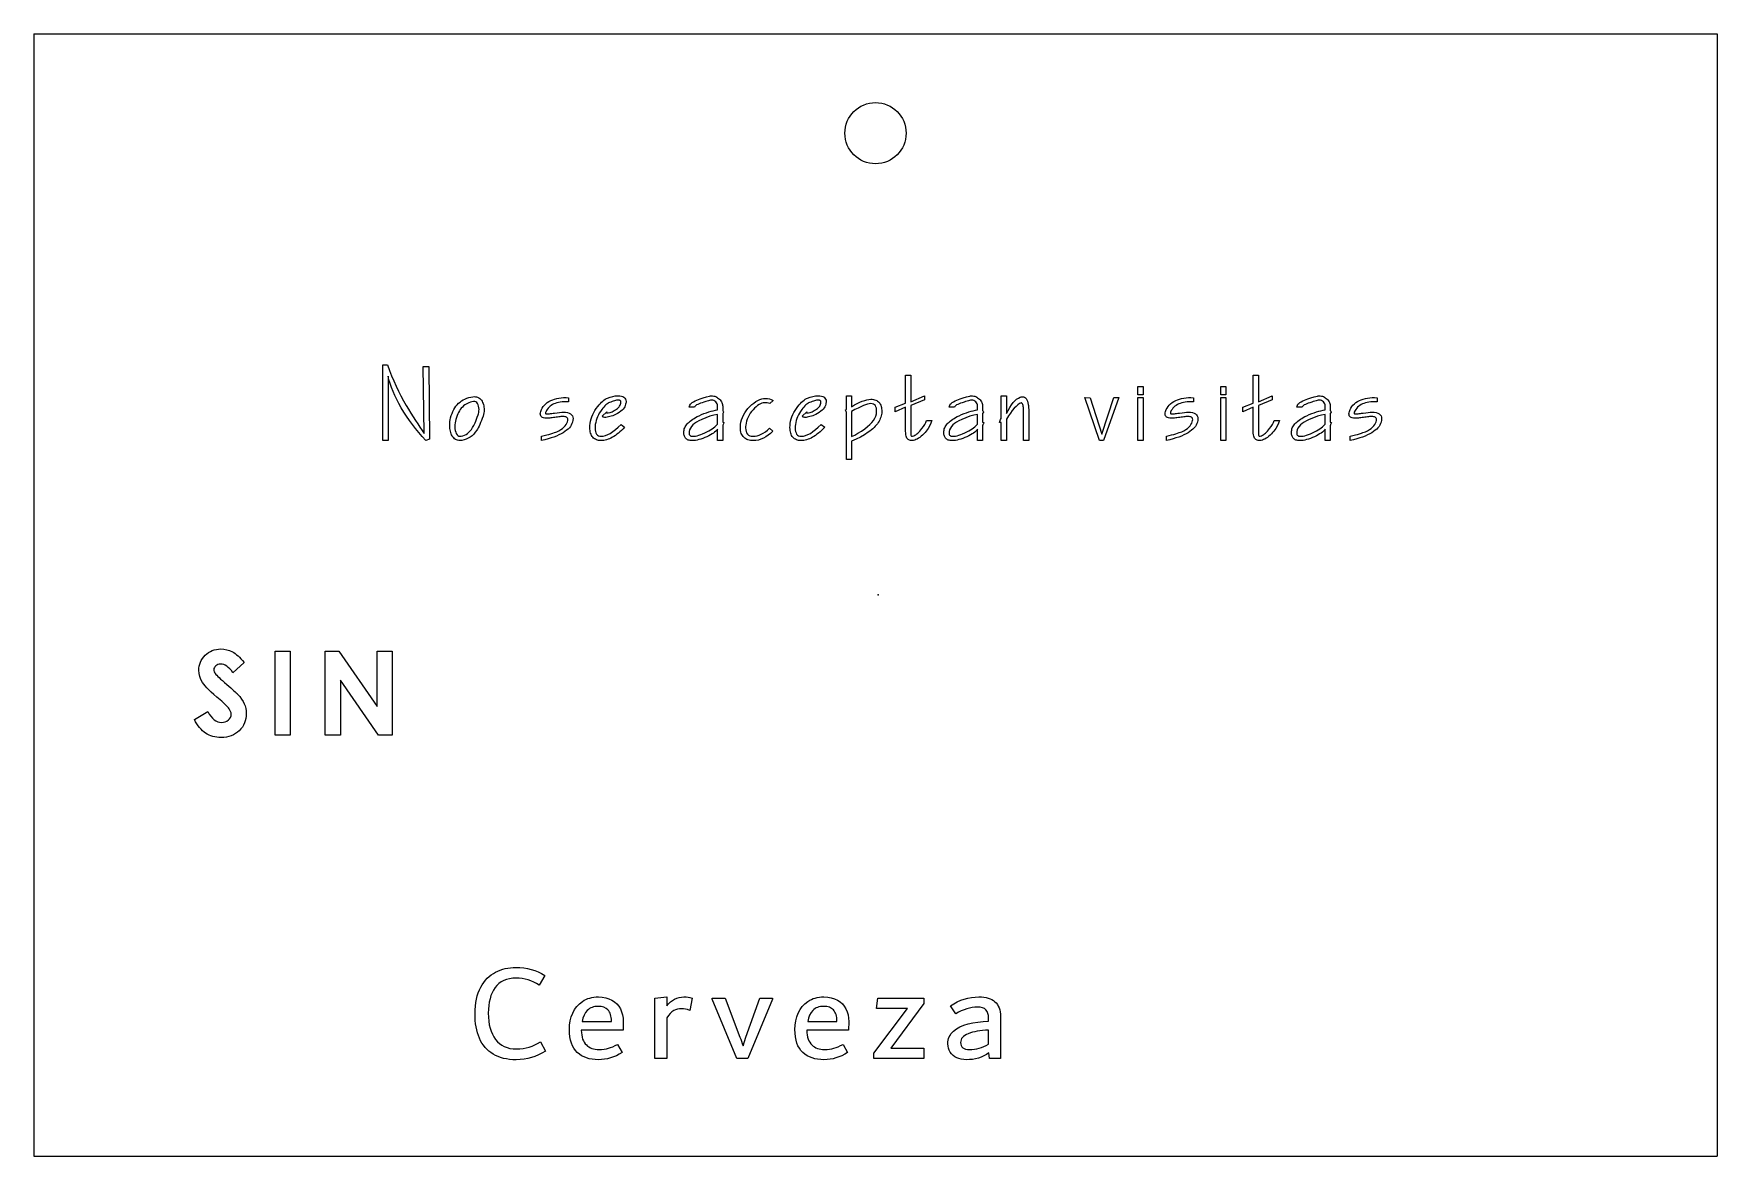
# Model space of a CAD drawing. Header units: millimetres. Extents: x -150 to 150, y -100 to 100.
import ezdxf

# ---------------------------------------------------------------- set-up
doc = ezdxf.new("R2010")
doc.units = ezdxf.units.MM
doc.header["$PDSIZE"] = -1

msp = doc.modelspace()

# ---------------------------------------------------------------- linework, layer by layer
at = {"color": 7, "linetype": 'Continuous'}
for p, q in [((-150.49, 100), (149.51, 100)), ((-150.49, 100), (-150.49, -100)), ((149.51, 100), (149.51, -100)), ((-150.49, -100), (149.51, -100))]:
    msp.add_line(p, q, dxfattribs=at)
at = {"color": 7, "linetype": 'Continuous', "flags": 128}
for points in [[(-79.98, 27.76), (-80.63, 27.5), (-80.63, 27.5), (-81.26, 28.22), (-81.86, 28.93), (-82.44, 29.66), (-82.99, 30.38), (-83.53, 31.11), (-84.03, 31.85), (-84.52, 32.59), (-84.98, 33.34), (-85.41, 34.09), (-85.79, 34.82), (-86.15, 35.54), (-86.46, 36.26), (-86.74, 36.96), (-86.98, 37.65), (-87.18, 38.33), (-87.34, 39), (-87.34, 39), (-87.34, 27.5), (-87.34, 27.5), (-88.26, 27.5), (-88.26, 27.5), (-88.26, 41), (-88.26, 41), (-87.43, 41), (-87.43, 41), (-87.08, 40.02), (-86.71, 39.07), (-86.32, 38.13), (-85.92, 37.22), (-85.5, 36.33), (-85.06, 35.46), (-84.59, 34.61), (-84.12, 33.78), (-84.12, 33.78), (-83.69, 33.08), (-83.27, 32.4), (-82.86, 31.74), (-82.46, 31.11), (-82.06, 30.49), (-81.66, 29.9), (-81.28, 29.33), (-80.9, 28.79), (-80.9, 28.79), (-81.09, 40.7), (-81.09, 40.7), (-80.09, 40.7), (-80.09, 40.7), (-79.98, 27.76)], [(9.53, 31.06), (9.38, 30.62), (9.17, 30.17), (8.89, 29.69), (8.54, 29.21), (8.54, 29.21), (8.33, 28.94), (8.11, 28.69), (7.89, 28.47), (7.66, 28.27), (7.43, 28.08), (7.19, 27.93), (6.95, 27.79), (6.7, 27.68), (6.7, 27.68), (6.5, 27.6), (6.3, 27.55), (6.1, 27.52), (5.91, 27.5), (5.91, 27.5), (5.73, 27.52), (5.58, 27.56), (5.44, 27.62), (5.31, 27.71), (5.2, 27.82), (5.11, 27.96), (5.03, 28.12), (4.96, 28.31), (4.96, 28.31), (4.92, 28.53), (4.89, 28.81), (4.87, 29.17), (4.86, 29.58), (4.86, 29.58), (4.86, 33.44), (4.86, 33.44), (3.01, 32.66), (3.01, 32.66), (3.02, 33.45), (3.02, 33.45), (4.86, 34.2), (4.86, 34.2), (4.86, 39.16), (4.86, 39.16), (5.78, 39.16), (5.78, 39.16), (5.78, 34.44), (5.78, 34.44), (8.23, 35.48), (8.23, 35.48), (8.22, 34.77), (8.22, 34.77), (5.78, 33.73), (5.78, 33.73), (5.78, 29.54), (5.78, 29.54), (5.78, 29.35), (5.78, 29.18), (5.78, 29.03), (5.78, 28.91), (5.78, 28.81), (5.78, 28.74), (5.79, 28.68), (5.79, 28.66), (5.79, 28.66), (5.82, 28.49), (5.86, 28.37), (5.91, 28.3), (5.96, 28.27), (5.96, 28.27), (6.13, 28.3), (6.35, 28.37), (6.35, 28.37), (6.52, 28.46), (6.7, 28.56), (6.88, 28.69), (7.06, 28.84), (7.24, 29.02), (7.42, 29.21), (7.61, 29.43), (7.79, 29.66), (7.79, 29.66), (8.06, 30.04), (8.29, 30.4), (8.47, 30.74), (8.61, 31.06), (8.61, 31.06), (9.53, 31.06)], [(71.48, 31.06), (71.33, 30.62), (71.11, 30.17), (70.83, 29.69), (70.49, 29.21), (70.49, 29.21), (70.27, 28.94), (70.06, 28.69), (69.84, 28.47), (69.61, 28.27), (69.38, 28.08), (69.14, 27.93), (68.9, 27.79), (68.65, 27.68), (68.65, 27.68), (68.45, 27.6), (68.24, 27.55), (68.05, 27.52), (67.85, 27.5), (67.85, 27.5), (67.68, 27.52), (67.52, 27.56), (67.38, 27.62), (67.26, 27.71), (67.15, 27.82), (67.05, 27.96), (66.97, 28.12), (66.91, 28.31), (66.91, 28.31), (66.86, 28.53), (66.83, 28.81), (66.81, 29.17), (66.81, 29.58), (66.81, 29.58), (66.81, 33.44), (66.81, 33.44), (64.95, 32.66), (64.95, 32.66), (64.97, 33.45), (64.97, 33.45), (66.81, 34.2), (66.81, 34.2), (66.81, 39.16), (66.81, 39.16), (67.73, 39.16), (67.73, 39.16), (67.73, 34.44), (67.73, 34.44), (70.18, 35.48), (70.18, 35.48), (70.17, 34.77), (70.17, 34.77), (67.73, 33.73), (67.73, 33.73), (67.73, 29.54), (67.73, 29.54), (67.73, 29.35), (67.73, 29.18), (67.73, 29.03), (67.73, 28.91), (67.73, 28.81), (67.73, 28.74), (67.73, 28.68), (67.74, 28.66), (67.74, 28.66), (67.77, 28.49), (67.81, 28.37), (67.86, 28.3), (67.91, 28.27), (67.91, 28.27), (68.08, 28.3), (68.29, 28.37), (68.29, 28.37), (68.47, 28.46), (68.64, 28.56), (68.82, 28.69), (69, 28.84), (69.18, 29.02), (69.37, 29.21), (69.55, 29.43), (69.74, 29.66), (69.74, 29.66), (70.01, 30.04), (70.24, 30.4), (70.42, 30.74), (70.56, 31.06), (70.56, 31.06), (71.48, 31.06)], [(47.2, 35.64), (46.28, 35.64), (46.28, 35.64), (46.28, 37.17), (46.28, 37.17), (47.2, 37.17), (47.2, 37.17), (47.2, 35.64)], [(61.96, 35.64), (61.04, 35.64), (61.04, 35.64), (61.04, 37.17), (61.04, 37.17), (61.96, 37.17), (61.96, 37.17), (61.96, 35.64)], [(-70.42, 31.88), (-70.57, 31.46), (-70.72, 31.08), (-70.86, 30.72), (-71.01, 30.39), (-71.14, 30.09), (-71.28, 29.81), (-71.42, 29.57), (-71.54, 29.35), (-71.54, 29.35), (-71.8, 28.99), (-72.08, 28.67), (-72.38, 28.38), (-72.7, 28.14), (-73.05, 27.93), (-73.41, 27.76), (-73.79, 27.63), (-74.2, 27.54), (-74.2, 27.54), (-74.37, 27.51), (-74.53, 27.5), (-74.53, 27.5), (-74.75, 27.52), (-74.95, 27.56), (-75.14, 27.62), (-75.31, 27.71), (-75.48, 27.83), (-75.63, 27.97), (-75.78, 28.14), (-75.91, 28.33), (-75.91, 28.33), (-76.02, 28.52), (-76.1, 28.72), (-76.18, 28.93), (-76.24, 29.16), (-76.29, 29.4), (-76.33, 29.66), (-76.35, 29.92), (-76.36, 30.2), (-76.36, 30.2), (-76.35, 30.54), (-76.31, 30.88), (-76.26, 31.22), (-76.19, 31.56), (-76.19, 31.56), (-76.08, 31.96), (-75.94, 32.34), (-75.79, 32.7), (-75.63, 33.03), (-75.44, 33.34), (-75.24, 33.63), (-75.02, 33.9), (-74.78, 34.15), (-74.52, 34.37), (-74.25, 34.58), (-73.96, 34.76), (-73.65, 34.91), (-73.32, 35.05), (-72.98, 35.17), (-72.62, 35.26), (-72.24, 35.33), (-72.24, 35.33), (-72, 35.34), (-71.78, 35.33), (-71.57, 35.29), (-71.38, 35.23), (-71.19, 35.13), (-71.02, 35.01), (-70.86, 34.87), (-70.72, 34.69), (-70.72, 34.69), (-70.6, 34.51), (-70.5, 34.32), (-70.41, 34.12), (-70.34, 33.91), (-70.29, 33.7), (-70.25, 33.47), (-70.23, 33.24), (-70.22, 33.01), (-70.22, 33.01), (-70.23, 32.72), (-70.27, 32.44), (-70.33, 32.16), (-70.42, 31.88)], [(-71.3, 32.07), (-71.23, 32.3), (-71.18, 32.53), (-71.15, 32.78), (-71.14, 33.03), (-71.14, 33.03), (-71.16, 33.35), (-71.2, 33.63), (-71.29, 33.89), (-71.4, 34.11), (-71.4, 34.11), (-71.54, 34.3), (-71.71, 34.42), (-71.89, 34.47), (-72.1, 34.47), (-72.1, 34.47), (-72.39, 34.41), (-72.68, 34.34), (-72.94, 34.24), (-73.2, 34.13), (-73.45, 34), (-73.68, 33.85), (-73.89, 33.68), (-74.1, 33.49), (-74.29, 33.28), (-74.47, 33.05), (-74.63, 32.81), (-74.79, 32.54), (-74.93, 32.26), (-75.05, 31.96), (-75.17, 31.63), (-75.27, 31.29), (-75.27, 31.29), (-75.34, 30.98), (-75.39, 30.66), (-75.43, 30.33), (-75.44, 30), (-75.44, 30), (-75.42, 29.62), (-75.37, 29.28), (-75.29, 28.99), (-75.18, 28.75), (-75.18, 28.75), (-75.04, 28.54), (-74.9, 28.39), (-74.74, 28.3), (-74.57, 28.27), (-74.57, 28.27), (-74.45, 28.27), (-74.31, 28.29), (-74.31, 28.29), (-74.01, 28.36), (-73.72, 28.47), (-73.45, 28.61), (-73.19, 28.78), (-72.94, 28.99), (-72.7, 29.24), (-72.48, 29.51), (-72.27, 29.82), (-72.27, 29.82), (-72.17, 29.99), (-72.07, 30.19), (-71.95, 30.43), (-71.83, 30.69), (-71.71, 30.99), (-71.58, 31.32), (-71.44, 31.68), (-71.3, 32.07)], [(-54.48, 30.8), (-54.57, 30.53), (-54.69, 30.28), (-54.85, 30.03), (-55.04, 29.79), (-55.26, 29.56), (-55.52, 29.34), (-55.82, 29.12), (-56.14, 28.91), (-56.5, 28.71), (-56.9, 28.51), (-57.33, 28.32), (-57.79, 28.14), (-58.29, 27.97), (-58.82, 27.81), (-59.39, 27.65), (-59.99, 27.5), (-59.99, 27.5), (-59.99, 28.27), (-59.99, 28.27), (-59.51, 28.39), (-59.07, 28.51), (-58.68, 28.62), (-58.32, 28.72), (-57.99, 28.83), (-57.71, 28.92), (-57.47, 29.01), (-57.27, 29.09), (-57.27, 29.09), (-56.89, 29.27), (-56.56, 29.47), (-56.27, 29.67), (-56.01, 29.89), (-55.8, 30.11), (-55.62, 30.35), (-55.49, 30.6), (-55.38, 30.86), (-55.38, 30.86), (-55.33, 31.08), (-55.31, 31.27), (-55.31, 31.27), (-55.32, 31.39), (-55.36, 31.5), (-55.43, 31.59), (-55.52, 31.67), (-55.64, 31.73), (-55.79, 31.77), (-55.96, 31.79), (-56.16, 31.8), (-56.16, 31.8), (-56.27, 31.8), (-56.4, 31.79), (-56.55, 31.78), (-56.72, 31.76), (-56.92, 31.74), (-57.13, 31.71), (-57.37, 31.68), (-57.62, 31.65), (-57.88, 31.61), (-58.11, 31.58), (-58.33, 31.55), (-58.53, 31.53), (-58.72, 31.52), (-58.88, 31.5), (-59.03, 31.5), (-59.15, 31.49), (-59.15, 31.49), (-59.4, 31.51), (-59.62, 31.54), (-59.8, 31.6), (-59.95, 31.68), (-60.07, 31.79), (-60.15, 31.92), (-60.2, 32.07), (-60.22, 32.25), (-60.22, 32.25), (-60.2, 32.47), (-60.13, 32.71), (-60.13, 32.71), (-60.02, 33.02), (-59.87, 33.3), (-59.69, 33.57), (-59.49, 33.82), (-59.25, 34.06), (-58.98, 34.27), (-58.68, 34.47), (-58.34, 34.65), (-58.34, 34.65), (-58.01, 34.79), (-57.66, 34.91), (-57.29, 35.01), (-56.9, 35.09), (-56.5, 35.14), (-56.07, 35.17), (-55.63, 35.17), (-55.17, 35.15), (-55.17, 35.15), (-55.17, 34.39), (-55.17, 34.39), (-55.57, 34.41), (-55.95, 34.41), (-56.31, 34.39), (-56.65, 34.35), (-56.97, 34.3), (-57.27, 34.23), (-57.55, 34.14), (-57.8, 34.04), (-58.04, 33.92), (-58.26, 33.78), (-58.47, 33.63), (-58.66, 33.46), (-58.83, 33.27), (-58.99, 33.06), (-59.13, 32.84), (-59.26, 32.6), (-59.26, 32.6), (-59.29, 32.5), (-59.3, 32.39), (-59.3, 32.39), (-59.28, 32.34), (-59.24, 32.29), (-59.16, 32.27), (-59.06, 32.26), (-59.06, 32.26), (-58.97, 32.26), (-58.86, 32.27), (-58.72, 32.28), (-58.56, 32.3), (-58.38, 32.32), (-58.18, 32.35), (-57.95, 32.38), (-57.7, 32.41), (-57.2, 32.48), (-56.77, 32.53), (-56.41, 32.56), (-56.12, 32.57), (-56.12, 32.57), (-55.71, 32.55), (-55.36, 32.5), (-55.06, 32.41), (-54.82, 32.28), (-54.63, 32.12), (-54.5, 31.92), (-54.41, 31.69), (-54.39, 31.42), (-54.39, 31.42), (-54.41, 31.13), (-54.48, 30.8)], [(-45.07, 33.78), (-45.16, 33.55), (-45.29, 33.34), (-45.46, 33.13), (-45.65, 32.92), (-45.89, 32.73), (-46.15, 32.54), (-46.45, 32.35), (-46.79, 32.17), (-46.79, 32.17), (-47.06, 32.05), (-47.32, 31.94), (-47.57, 31.85), (-47.82, 31.78), (-48.06, 31.72), (-48.3, 31.68), (-48.52, 31.65), (-48.74, 31.65), (-48.74, 31.65), (-48.88, 31.66), (-49, 31.69), (-49.1, 31.76), (-49.18, 31.84), (-49.18, 31.84), (-48.36, 32.61), (-48.36, 32.61), (-48.36, 32.52), (-48.36, 32.46), (-48.37, 32.43), (-48.39, 32.41), (-48.39, 32.41), (-48.1, 32.44), (-47.78, 32.52), (-47.43, 32.66), (-47.05, 32.86), (-47.05, 32.86), (-46.83, 32.98), (-46.64, 33.11), (-46.46, 33.25), (-46.31, 33.38), (-46.19, 33.53), (-46.08, 33.67), (-45.99, 33.82), (-45.93, 33.97), (-45.93, 33.97), (-45.88, 34.18), (-45.86, 34.36), (-45.86, 34.36), (-45.86, 34.44), (-45.89, 34.51), (-45.92, 34.58), (-45.98, 34.63), (-46.04, 34.66), (-46.13, 34.69), (-46.22, 34.71), (-46.34, 34.72), (-46.34, 34.72), (-46.48, 34.71), (-46.64, 34.69), (-46.81, 34.65), (-47, 34.61), (-47.21, 34.54), (-47.43, 34.47), (-47.66, 34.38), (-47.91, 34.28), (-47.91, 34.28), (-48.06, 34.21), (-48.21, 34.12), (-48.37, 34), (-48.54, 33.85), (-48.71, 33.68), (-48.89, 33.49), (-49.08, 33.27), (-49.28, 33.02), (-49.28, 33.02), (-49.5, 32.72), (-49.7, 32.41), (-49.87, 32.1), (-50.03, 31.77), (-50.16, 31.44), (-50.27, 31.1), (-50.35, 30.75), (-50.42, 30.39), (-50.42, 30.39), (-50.45, 30.1), (-50.46, 29.8), (-50.46, 29.8), (-50.44, 29.44), (-50.39, 29.13), (-50.31, 28.87), (-50.19, 28.66), (-50.04, 28.49), (-49.85, 28.37), (-49.63, 28.3), (-49.38, 28.27), (-49.38, 28.27), (-48.99, 28.31), (-48.59, 28.4), (-48.17, 28.57), (-47.74, 28.8), (-47.29, 29.1), (-46.81, 29.46), (-46.33, 29.89), (-45.82, 30.38), (-45.82, 30.38), (-45.2, 29.88), (-45.2, 29.88), (-45.47, 29.59), (-45.75, 29.32), (-46.02, 29.07), (-46.3, 28.84), (-46.57, 28.63), (-46.84, 28.43), (-47.1, 28.26), (-47.37, 28.1), (-47.63, 27.96), (-47.89, 27.84), (-48.15, 27.74), (-48.41, 27.65), (-48.66, 27.59), (-48.92, 27.54), (-49.17, 27.51), (-49.42, 27.5), (-49.42, 27.5), (-49.64, 27.51), (-49.85, 27.54), (-50.05, 27.59), (-50.23, 27.66), (-50.4, 27.74), (-50.57, 27.84), (-50.71, 27.96), (-50.85, 28.1), (-50.98, 28.26), (-51.08, 28.44), (-51.17, 28.63), (-51.25, 28.83), (-51.31, 29.06), (-51.35, 29.3), (-51.37, 29.55), (-51.38, 29.82), (-51.38, 29.82), (-51.37, 30.18), (-51.33, 30.55), (-51.33, 30.55), (-51.26, 30.96), (-51.16, 31.36), (-51.03, 31.75), (-50.87, 32.14), (-50.69, 32.51), (-50.48, 32.89), (-50.24, 33.25), (-49.97, 33.6), (-49.97, 33.6), (-49.74, 33.87), (-49.52, 34.12), (-49.3, 34.34), (-49.08, 34.54), (-48.87, 34.72), (-48.66, 34.86), (-48.45, 34.99), (-48.25, 35.09), (-48.25, 35.09), (-47.78, 35.26), (-47.32, 35.38), (-46.86, 35.46), (-46.42, 35.48), (-46.42, 35.48), (-46.07, 35.47), (-45.77, 35.42), (-45.51, 35.34), (-45.31, 35.23), (-45.15, 35.08), (-45.03, 34.9), (-44.96, 34.7), (-44.94, 34.45), (-44.94, 34.45), (-44.94, 34.31), (-44.97, 34.15), (-45.01, 33.97), (-45.07, 33.78)], [(-27.52, 30.75), (-27.6, 30.52), (-27.66, 30.36), (-27.71, 30.26), (-27.72, 30.22), (-27.72, 30.22), (-27.72, 27.5), (-27.72, 27.5), (-28.65, 27.5), (-28.65, 27.5), (-28.65, 29.54), (-28.65, 29.54), (-28.79, 29.37), (-28.95, 29.2), (-29.15, 29.03), (-29.37, 28.86), (-29.62, 28.7), (-29.9, 28.53), (-30.21, 28.37), (-30.54, 28.2), (-30.54, 28.2), (-30.92, 28.04), (-31.28, 27.9), (-31.63, 27.78), (-31.96, 27.68), (-32.28, 27.6), (-32.59, 27.55), (-32.88, 27.52), (-33.16, 27.5), (-33.16, 27.5), (-33.35, 27.51), (-33.53, 27.53), (-33.7, 27.56), (-33.85, 27.61), (-33.99, 27.67), (-34.12, 27.74), (-34.23, 27.83), (-34.33, 27.93), (-34.41, 28.04), (-34.48, 28.16), (-34.54, 28.3), (-34.59, 28.46), (-34.62, 28.62), (-34.63, 28.8), (-34.64, 28.99), (-34.63, 29.19), (-34.63, 29.19), (-34.6, 29.39), (-34.56, 29.58), (-34.49, 29.76), (-34.41, 29.95), (-34.31, 30.12), (-34.18, 30.3), (-34.05, 30.48), (-33.89, 30.65), (-33.71, 30.82), (-33.51, 30.99), (-33.3, 31.15), (-33.06, 31.31), (-32.81, 31.47), (-32.54, 31.63), (-32.25, 31.78), (-31.94, 31.93), (-31.94, 31.93), (-31.49, 32.13), (-31.05, 32.31), (-30.62, 32.47), (-30.2, 32.61), (-29.8, 32.73), (-29.4, 32.83), (-29.02, 32.91), (-28.65, 32.97), (-28.65, 32.97), (-28.65, 33.66), (-28.65, 33.66), (-28.66, 33.86), (-28.72, 34.05), (-28.82, 34.22), (-28.96, 34.39), (-29.12, 34.53), (-29.29, 34.63), (-29.47, 34.7), (-29.66, 34.72), (-29.66, 34.72), (-29.76, 34.71), (-29.9, 34.69), (-30.07, 34.65), (-30.26, 34.6), (-30.49, 34.54), (-30.75, 34.45), (-31.05, 34.36), (-31.37, 34.25), (-31.37, 34.25), (-31.67, 34.15), (-31.94, 34.04), (-32.16, 33.95), (-32.36, 33.85), (-32.51, 33.75), (-32.63, 33.66), (-32.71, 33.58), (-32.75, 33.49), (-32.75, 33.49), (-33.69, 33.49), (-33.69, 33.49), (-33.66, 33.65), (-33.59, 33.81), (-33.48, 33.97), (-33.33, 34.13), (-33.14, 34.28), (-32.91, 34.43), (-32.64, 34.58), (-32.32, 34.72), (-32.32, 34.72), (-31.76, 34.95), (-31.19, 35.14), (-30.62, 35.31), (-30.04, 35.44), (-30.04, 35.44), (-29.87, 35.47), (-29.71, 35.48), (-29.71, 35.48), (-29.51, 35.47), (-29.32, 35.45), (-29.13, 35.4), (-28.95, 35.34), (-28.78, 35.25), (-28.62, 35.15), (-28.46, 35.03), (-28.31, 34.89), (-28.17, 34.74), (-28.05, 34.59), (-27.95, 34.44), (-27.87, 34.28), (-27.81, 34.12), (-27.76, 33.96), (-27.73, 33.79), (-27.72, 33.62), (-27.72, 33.62), (-27.72, 32.83), (-27.72, 32.83), (-27.71, 32.8), (-27.65, 32.74), (-27.59, 32.66), (-27.57, 32.59), (-27.57, 32.59), (-27.72, 32.36), (-27.72, 32.36), (-27.72, 30.79), (-27.72, 30.79), (-27.52, 30.75)], [(-18.74, 34.63), (-19.32, 34.12), (-19.32, 34.12), (-19.56, 34.18), (-19.79, 34.22), (-20.02, 34.25), (-20.23, 34.25), (-20.23, 34.25), (-20.48, 34.24), (-20.72, 34.18), (-20.98, 34.08), (-21.23, 33.94), (-21.49, 33.77), (-21.76, 33.55), (-22.03, 33.3), (-22.31, 33.01), (-22.57, 32.69), (-22.81, 32.37), (-23.01, 32.04), (-23.19, 31.69), (-23.34, 31.34), (-23.46, 30.98), (-23.55, 30.61), (-23.62, 30.24), (-23.62, 30.24), (-23.64, 30.02), (-23.64, 29.8), (-23.64, 29.8), (-23.62, 29.44), (-23.56, 29.13), (-23.46, 28.87), (-23.31, 28.66), (-23.13, 28.49), (-22.9, 28.37), (-22.63, 28.3), (-22.32, 28.27), (-22.32, 28.27), (-21.95, 28.3), (-21.58, 28.36), (-21.21, 28.48), (-20.85, 28.64), (-20.48, 28.84), (-20.11, 29.09), (-19.75, 29.39), (-19.38, 29.73), (-19.38, 29.73), (-18.79, 29.19), (-18.79, 29.19), (-19.19, 28.8), (-19.6, 28.45), (-20.02, 28.16), (-20.46, 27.93), (-20.91, 27.74), (-21.36, 27.61), (-21.83, 27.53), (-22.31, 27.5), (-22.31, 27.5), (-22.56, 27.51), (-22.79, 27.54), (-23.01, 27.58), (-23.22, 27.64), (-23.41, 27.72), (-23.59, 27.81), (-23.76, 27.92), (-23.92, 28.05), (-23.92, 28.05), (-24.07, 28.21), (-24.2, 28.39), (-24.31, 28.59), (-24.4, 28.8), (-24.47, 29.03), (-24.52, 29.28), (-24.55, 29.54), (-24.56, 29.82), (-24.56, 29.82), (-24.55, 30.1), (-24.53, 30.38), (-24.53, 30.38), (-24.46, 30.81), (-24.35, 31.23), (-24.2, 31.64), (-24.01, 32.05), (-23.79, 32.44), (-23.53, 32.83), (-23.23, 33.2), (-22.9, 33.57), (-22.54, 33.91), (-22.19, 34.2), (-21.84, 34.45), (-21.48, 34.66), (-21.13, 34.82), (-20.77, 34.93), (-20.42, 35), (-20.07, 35.02), (-20.07, 35.02), (-19.72, 35), (-19.38, 34.92), (-19.06, 34.8), (-18.74, 34.63)], [(-9.42, 33.78), (-9.51, 33.55), (-9.64, 33.34), (-9.8, 33.13), (-10, 32.92), (-10.23, 32.73), (-10.5, 32.54), (-10.8, 32.35), (-11.14, 32.17), (-11.14, 32.17), (-11.41, 32.05), (-11.67, 31.94), (-11.92, 31.85), (-12.17, 31.78), (-12.41, 31.72), (-12.65, 31.68), (-12.87, 31.65), (-13.09, 31.65), (-13.09, 31.65), (-13.23, 31.66), (-13.35, 31.69), (-13.45, 31.76), (-13.53, 31.84), (-13.53, 31.84), (-12.7, 32.61), (-12.7, 32.61), (-12.71, 32.52), (-12.71, 32.46), (-12.72, 32.43), (-12.74, 32.41), (-12.74, 32.41), (-12.45, 32.44), (-12.13, 32.52), (-11.78, 32.66), (-11.4, 32.86), (-11.4, 32.86), (-11.18, 32.98), (-10.99, 33.11), (-10.81, 33.25), (-10.66, 33.38), (-10.53, 33.53), (-10.43, 33.67), (-10.34, 33.82), (-10.28, 33.97), (-10.28, 33.97), (-10.22, 34.18), (-10.21, 34.36), (-10.21, 34.36), (-10.21, 34.44), (-10.23, 34.51), (-10.27, 34.58), (-10.33, 34.63), (-10.39, 34.66), (-10.47, 34.69), (-10.57, 34.71), (-10.68, 34.72), (-10.68, 34.72), (-10.83, 34.71), (-10.99, 34.69), (-11.16, 34.65), (-11.35, 34.61), (-11.56, 34.54), (-11.78, 34.47), (-12.01, 34.38), (-12.26, 34.28), (-12.26, 34.28), (-12.41, 34.21), (-12.56, 34.12), (-12.72, 34), (-12.88, 33.85), (-13.06, 33.68), (-13.24, 33.49), (-13.43, 33.27), (-13.63, 33.02), (-13.63, 33.02), (-13.85, 32.72), (-14.04, 32.41), (-14.22, 32.1), (-14.37, 31.77), (-14.5, 31.44), (-14.61, 31.1), (-14.7, 30.75), (-14.76, 30.39), (-14.76, 30.39), (-14.8, 30.1), (-14.81, 29.8), (-14.81, 29.8), (-14.79, 29.44), (-14.74, 29.13), (-14.65, 28.87), (-14.54, 28.66), (-14.38, 28.49), (-14.2, 28.37), (-13.98, 28.3), (-13.72, 28.27), (-13.72, 28.27), (-13.34, 28.31), (-12.94, 28.4), (-12.52, 28.57), (-12.09, 28.8), (-11.63, 29.1), (-11.16, 29.46), (-10.68, 29.89), (-10.17, 30.38), (-10.17, 30.38), (-9.54, 29.88), (-9.54, 29.88), (-9.82, 29.59), (-10.1, 29.32), (-10.37, 29.07), (-10.64, 28.84), (-10.92, 28.63), (-11.18, 28.43), (-11.45, 28.26), (-11.72, 28.1), (-11.98, 27.96), (-12.24, 27.84), (-12.5, 27.74), (-12.76, 27.65), (-13.01, 27.59), (-13.27, 27.54), (-13.52, 27.51), (-13.77, 27.5), (-13.77, 27.5), (-13.99, 27.51), (-14.2, 27.54), (-14.39, 27.59), (-14.58, 27.66), (-14.75, 27.74), (-14.91, 27.84), (-15.06, 27.96), (-15.2, 28.1), (-15.33, 28.26), (-15.43, 28.44), (-15.52, 28.63), (-15.6, 28.83), (-15.65, 29.06), (-15.69, 29.3), (-15.72, 29.55), (-15.73, 29.82), (-15.73, 29.82), (-15.72, 30.18), (-15.68, 30.55), (-15.68, 30.55), (-15.61, 30.96), (-15.51, 31.36), (-15.38, 31.75), (-15.22, 32.14), (-15.04, 32.51), (-14.82, 32.89), (-14.58, 33.25), (-14.31, 33.6), (-14.31, 33.6), (-14.09, 33.87), (-13.87, 34.12), (-13.65, 34.34), (-13.43, 34.54), (-13.22, 34.72), (-13.01, 34.86), (-12.8, 34.99), (-12.6, 35.09), (-12.6, 35.09), (-12.13, 35.26), (-11.66, 35.38), (-11.21, 35.46), (-10.77, 35.48), (-10.77, 35.48), (-10.42, 35.47), (-10.12, 35.42), (-9.86, 35.34), (-9.65, 35.23), (-9.49, 35.08), (-9.38, 34.9), (-9.31, 34.7), (-9.29, 34.45), (-9.29, 34.45), (-9.29, 34.31), (-9.32, 34.15), (-9.36, 33.97), (-9.42, 33.78)], [(0.62, 32.64), (0.61, 32.39), (0.57, 32.15), (0.52, 31.91), (0.46, 31.67), (0.37, 31.44), (0.27, 31.2), (0.14, 30.97), (0, 30.74), (-0.16, 30.51), (-0.34, 30.29), (-0.53, 30.06), (-0.75, 29.84), (-0.98, 29.62), (-1.23, 29.41), (-1.5, 29.19), (-1.79, 28.98), (-1.79, 28.98), (-2.46, 28.53), (-3.17, 28.12), (-3.93, 27.75), (-4.74, 27.43), (-4.74, 27.43), (-4.74, 24.13), (-4.74, 24.13), (-5.66, 24.13), (-5.66, 24.13), (-5.66, 32.51), (-5.66, 32.51), (-5.82, 32.98), (-5.82, 32.98), (-5.81, 32.99), (-5.78, 33.01), (-5.73, 33.05), (-5.66, 33.1), (-5.66, 33.1), (-5.66, 35.48), (-5.66, 35.48), (-4.74, 35.48), (-4.74, 35.48), (-4.74, 33.55), (-4.74, 33.55), (-4.23, 33.86), (-3.74, 34.13), (-3.28, 34.36), (-2.84, 34.54), (-2.42, 34.68), (-2.03, 34.79), (-1.66, 34.85), (-1.31, 34.87), (-1.31, 34.87), (-1.08, 34.86), (-0.85, 34.83), (-0.65, 34.79), (-0.45, 34.73), (-0.28, 34.65), (-0.12, 34.55), (0.03, 34.44), (0.16, 34.31), (0.27, 34.16), (0.37, 34), (0.45, 33.81), (0.51, 33.61), (0.56, 33.39), (0.6, 33.16), (0.62, 32.91), (0.62, 32.64)], [(-0.3, 32.64), (-0.3, 32.99), (-0.34, 33.28), (-0.41, 33.53), (-0.52, 33.74), (-0.67, 33.9), (-0.86, 34.01), (-1.08, 34.08), (-1.34, 34.1), (-1.34, 34.1), (-1.59, 34.08), (-1.9, 34.01), (-2.25, 33.9), (-2.65, 33.75), (-3.1, 33.55), (-3.6, 33.31), (-4.15, 33.02), (-4.74, 32.69), (-4.74, 32.69), (-4.74, 28.22), (-4.74, 28.22), (-4.2, 28.5), (-3.62, 28.82), (-3.01, 29.2), (-2.38, 29.63), (-2.38, 29.63), (-1.91, 29.99), (-1.49, 30.36), (-1.14, 30.73), (-0.85, 31.11), (-0.62, 31.48), (-0.45, 31.87), (-0.34, 32.25), (-0.3, 32.64)], [(18.81, 30.75), (18.73, 30.52), (18.66, 30.36), (18.62, 30.26), (18.6, 30.22), (18.6, 30.22), (18.6, 27.5), (18.6, 27.5), (17.68, 27.5), (17.68, 27.5), (17.68, 29.54), (17.68, 29.54), (17.54, 29.37), (17.38, 29.2), (17.18, 29.03), (16.96, 28.86), (16.71, 28.7), (16.43, 28.53), (16.12, 28.37), (15.79, 28.2), (15.79, 28.2), (15.41, 28.04), (15.05, 27.9), (14.7, 27.78), (14.37, 27.68), (14.05, 27.6), (13.74, 27.55), (13.45, 27.52), (13.17, 27.5), (13.17, 27.5), (12.98, 27.51), (12.8, 27.53), (12.63, 27.56), (12.48, 27.61), (12.34, 27.67), (12.21, 27.74), (12.1, 27.83), (12, 27.93), (11.92, 28.04), (11.85, 28.16), (11.79, 28.3), (11.74, 28.46), (11.71, 28.62), (11.7, 28.8), (11.69, 28.99), (11.7, 29.19), (11.7, 29.19), (11.73, 29.39), (11.77, 29.58), (11.84, 29.76), (11.92, 29.95), (12.02, 30.12), (12.14, 30.3), (12.28, 30.48), (12.44, 30.65), (12.62, 30.82), (12.82, 30.99), (13.03, 31.15), (13.27, 31.31), (13.52, 31.47), (13.79, 31.63), (14.08, 31.78), (14.39, 31.93), (14.39, 31.93), (14.84, 32.13), (15.28, 32.31), (15.71, 32.47), (16.13, 32.61), (16.53, 32.73), (16.93, 32.83), (17.31, 32.91), (17.68, 32.97), (17.68, 32.97), (17.68, 33.66), (17.68, 33.66), (17.67, 33.86), (17.61, 34.05), (17.51, 34.22), (17.37, 34.39), (17.21, 34.53), (17.04, 34.63), (16.86, 34.7), (16.67, 34.72), (16.67, 34.72), (16.56, 34.71), (16.43, 34.69), (16.26, 34.65), (16.07, 34.6), (15.84, 34.54), (15.57, 34.45), (15.28, 34.36), (14.96, 34.25), (14.96, 34.25), (14.66, 34.15), (14.39, 34.04), (14.17, 33.95), (13.97, 33.85), (13.82, 33.75), (13.7, 33.66), (13.62, 33.58), (13.58, 33.49), (13.58, 33.49), (12.64, 33.49), (12.64, 33.49), (12.67, 33.65), (12.74, 33.81), (12.84, 33.97), (13, 34.13), (13.19, 34.28), (13.42, 34.43), (13.69, 34.58), (14.01, 34.72), (14.01, 34.72), (14.57, 34.95), (15.14, 35.14), (15.71, 35.31), (16.29, 35.44), (16.29, 35.44), (16.46, 35.47), (16.62, 35.48), (16.62, 35.48), (16.82, 35.47), (17.01, 35.45), (17.2, 35.4), (17.38, 35.34), (17.55, 35.25), (17.71, 35.15), (17.87, 35.03), (18.02, 34.89), (18.16, 34.74), (18.28, 34.59), (18.38, 34.44), (18.46, 34.28), (18.52, 34.12), (18.57, 33.96), (18.6, 33.79), (18.6, 33.62), (18.6, 33.62), (18.6, 32.83), (18.6, 32.83), (18.62, 32.8), (18.68, 32.74), (18.74, 32.66), (18.76, 32.59), (18.76, 32.59), (18.6, 32.36), (18.6, 32.36), (18.6, 30.79), (18.6, 30.79), (18.81, 30.75)], [(26.83, 27.5), (25.91, 27.5), (25.91, 27.5), (25.91, 31.63), (25.91, 31.63), (25.91, 31.95), (25.9, 32.24), (25.9, 32.5), (25.9, 32.74), (25.89, 32.94), (25.88, 33.12), (25.87, 33.27), (25.86, 33.4), (25.86, 33.4), (25.83, 33.6), (25.8, 33.77), (25.76, 33.92), (25.72, 34.04), (25.67, 34.14), (25.61, 34.2), (25.55, 34.24), (25.49, 34.25), (25.49, 34.25), (25.5, 34.25), (25.5, 34.25), (25.5, 34.25), (25.19, 34.09), (24.87, 33.87), (24.55, 33.59), (24.22, 33.26), (23.89, 32.86), (23.54, 32.4), (23.19, 31.89), (22.84, 31.32), (22.84, 31.32), (22.84, 27.5), (22.84, 27.5), (21.92, 27.5), (21.92, 27.5), (21.92, 30.76), (21.92, 30.76), (21.61, 30.76), (21.61, 30.76), (21.65, 30.92), (21.72, 31.09), (21.81, 31.27), (21.92, 31.46), (21.92, 31.46), (21.92, 35.48), (21.92, 35.48), (22.84, 35.48), (22.84, 35.48), (22.84, 32.32), (22.84, 32.32), (23.14, 32.89), (23.44, 33.41), (23.74, 33.87), (24.04, 34.27), (24.35, 34.6), (24.65, 34.88), (24.96, 35.09), (25.26, 35.25), (25.26, 35.25), (25.46, 35.31), (25.65, 35.33), (25.65, 35.33), (25.86, 35.31), (26.05, 35.24), (26.22, 35.13), (26.37, 34.98), (26.49, 34.78), (26.6, 34.53), (26.68, 34.25), (26.74, 33.91), (26.74, 33.91), (26.76, 33.75), (26.78, 33.55), (26.79, 33.32), (26.81, 33.05), (26.82, 32.76), (26.82, 32.43), (26.83, 32.06), (26.83, 31.66), (26.83, 31.66), (26.83, 27.5)], [(42.87, 35.18), (40.16, 27.5), (40.16, 27.5), (39.44, 27.5), (39.44, 27.5), (36.83, 35.18), (36.83, 35.18), (37.73, 35.15), (37.73, 35.15), (39.81, 28.68), (39.81, 28.68), (41.96, 35.16), (41.96, 35.16), (42.87, 35.18)], [(47.2, 35.18), (47.2, 27.5), (47.2, 27.5), (46.28, 27.5), (46.28, 27.5), (46.28, 35.18), (46.28, 35.18), (47.2, 35.18)], [(56.86, 30.8), (56.77, 30.53), (56.65, 30.28), (56.5, 30.03), (56.31, 29.79), (56.08, 29.56), (55.82, 29.34), (55.53, 29.12), (55.2, 28.91), (54.84, 28.71), (54.44, 28.51), (54.02, 28.32), (53.55, 28.14), (53.05, 27.97), (52.52, 27.81), (51.95, 27.65), (51.36, 27.5), (51.36, 27.5), (51.36, 28.27), (51.36, 28.27), (51.83, 28.39), (52.27, 28.51), (52.67, 28.62), (53.03, 28.72), (53.35, 28.83), (53.63, 28.92), (53.87, 29.01), (54.08, 29.09), (54.08, 29.09), (54.45, 29.27), (54.78, 29.47), (55.08, 29.67), (55.33, 29.89), (55.55, 30.11), (55.72, 30.35), (55.86, 30.6), (55.96, 30.86), (55.96, 30.86), (56.02, 31.08), (56.04, 31.27), (56.04, 31.27), (56.02, 31.39), (55.98, 31.5), (55.92, 31.59), (55.82, 31.67), (55.7, 31.73), (55.56, 31.77), (55.38, 31.79), (55.18, 31.8), (55.18, 31.8), (55.07, 31.8), (54.94, 31.79), (54.79, 31.78), (54.62, 31.76), (54.43, 31.74), (54.21, 31.71), (53.98, 31.68), (53.72, 31.65), (53.47, 31.61), (53.23, 31.58), (53.01, 31.55), (52.81, 31.53), (52.63, 31.52), (52.47, 31.5), (52.32, 31.5), (52.19, 31.49), (52.19, 31.49), (51.94, 31.51), (51.73, 31.54), (51.54, 31.6), (51.39, 31.68), (51.28, 31.79), (51.19, 31.92), (51.14, 32.07), (51.13, 32.25), (51.13, 32.25), (51.15, 32.47), (51.21, 32.71), (51.21, 32.71), (51.33, 33.02), (51.47, 33.3), (51.65, 33.57), (51.86, 33.82), (52.1, 34.06), (52.37, 34.27), (52.67, 34.47), (53, 34.65), (53, 34.65), (53.33, 34.79), (53.68, 34.91), (54.05, 35.01), (54.44, 35.09), (54.85, 35.14), (55.27, 35.17), (55.71, 35.17), (56.17, 35.15), (56.17, 35.15), (56.17, 34.39), (56.17, 34.39), (55.77, 34.41), (55.39, 34.41), (55.03, 34.39), (54.69, 34.35), (54.37, 34.3), (54.08, 34.23), (53.8, 34.14), (53.54, 34.04), (53.3, 33.92), (53.08, 33.78), (52.87, 33.63), (52.69, 33.46), (52.51, 33.27), (52.35, 33.06), (52.21, 32.84), (52.09, 32.6), (52.09, 32.6), (52.06, 32.5), (52.05, 32.39), (52.05, 32.39), (52.06, 32.34), (52.11, 32.29), (52.18, 32.27), (52.29, 32.26), (52.29, 32.26), (52.38, 32.26), (52.49, 32.27), (52.62, 32.28), (52.78, 32.3), (52.96, 32.32), (53.17, 32.35), (53.4, 32.38), (53.65, 32.41), (54.14, 32.48), (54.57, 32.53), (54.93, 32.56), (55.23, 32.57), (55.23, 32.57), (55.63, 32.55), (55.98, 32.5), (56.28, 32.41), (56.53, 32.28), (56.71, 32.12), (56.85, 31.92), (56.93, 31.69), (56.96, 31.42), (56.96, 31.42), (56.93, 31.13), (56.86, 30.8)], [(61.96, 35.18), (61.96, 27.5), (61.96, 27.5), (61.04, 27.5), (61.04, 27.5), (61.04, 35.18), (61.04, 35.18), (61.96, 35.18)], [(80.76, 30.75), (80.67, 30.52), (80.61, 30.36), (80.57, 30.26), (80.55, 30.22), (80.55, 30.22), (80.55, 27.5), (80.55, 27.5), (79.63, 27.5), (79.63, 27.5), (79.63, 29.54), (79.63, 29.54), (79.49, 29.37), (79.32, 29.2), (79.13, 29.03), (78.9, 28.86), (78.65, 28.7), (78.37, 28.53), (78.07, 28.37), (77.73, 28.2), (77.73, 28.2), (77.36, 28.04), (77, 27.9), (76.65, 27.78), (76.32, 27.68), (76, 27.6), (75.69, 27.55), (75.4, 27.52), (75.12, 27.5), (75.12, 27.5), (74.92, 27.51), (74.74, 27.53), (74.58, 27.56), (74.42, 27.61), (74.29, 27.67), (74.16, 27.74), (74.05, 27.83), (73.95, 27.93), (73.86, 28.04), (73.79, 28.16), (73.73, 28.3), (73.69, 28.46), (73.66, 28.62), (73.64, 28.8), (73.64, 28.99), (73.65, 29.19), (73.65, 29.19), (73.67, 29.39), (73.72, 29.58), (73.78, 29.76), (73.87, 29.95), (73.97, 30.12), (74.09, 30.3), (74.23, 30.48), (74.39, 30.65), (74.57, 30.82), (74.76, 30.99), (74.98, 31.15), (75.21, 31.31), (75.46, 31.47), (75.74, 31.63), (76.03, 31.78), (76.34, 31.93), (76.34, 31.93), (76.79, 32.13), (77.23, 32.31), (77.66, 32.47), (78.08, 32.61), (78.48, 32.73), (78.88, 32.83), (79.26, 32.91), (79.63, 32.97), (79.63, 32.97), (79.63, 33.66), (79.63, 33.66), (79.61, 33.86), (79.55, 34.05), (79.45, 34.22), (79.32, 34.39), (79.16, 34.53), (78.98, 34.63), (78.8, 34.7), (78.61, 34.72), (78.61, 34.72), (78.51, 34.71), (78.38, 34.69), (78.21, 34.65), (78.01, 34.6), (77.78, 34.54), (77.52, 34.45), (77.23, 34.36), (76.91, 34.25), (76.91, 34.25), (76.6, 34.15), (76.34, 34.04), (76.11, 33.95), (75.92, 33.85), (75.76, 33.75), (75.65, 33.66), (75.57, 33.58), (75.52, 33.49), (75.52, 33.49), (74.59, 33.49), (74.59, 33.49), (74.62, 33.65), (74.68, 33.81), (74.79, 33.97), (74.94, 34.13), (75.13, 34.28), (75.37, 34.43), (75.64, 34.58), (75.96, 34.72), (75.96, 34.72), (76.52, 34.95), (77.08, 35.14), (77.66, 35.31), (78.24, 35.44), (78.24, 35.44), (78.4, 35.47), (78.57, 35.48), (78.57, 35.48), (78.77, 35.47), (78.96, 35.45), (79.15, 35.4), (79.32, 35.34), (79.5, 35.25), (79.66, 35.15), (79.82, 35.03), (79.97, 34.89), (80.1, 34.74), (80.22, 34.59), (80.32, 34.44), (80.41, 34.28), (80.47, 34.12), (80.52, 33.96), (80.54, 33.79), (80.55, 33.62), (80.55, 33.62), (80.55, 32.83), (80.55, 32.83), (80.57, 32.8), (80.63, 32.74), (80.69, 32.66), (80.71, 32.59), (80.71, 32.59), (80.55, 32.36), (80.55, 32.36), (80.55, 30.79), (80.55, 30.79), (80.76, 30.75)], [(89.6, 30.8), (89.51, 30.53), (89.39, 30.28), (89.23, 30.03), (89.04, 29.79), (88.82, 29.56), (88.56, 29.34), (88.27, 29.12), (87.94, 28.91), (87.58, 28.71), (87.18, 28.51), (86.75, 28.32), (86.29, 28.14), (85.79, 27.97), (85.26, 27.81), (84.69, 27.65), (84.09, 27.5), (84.09, 27.5), (84.09, 28.27), (84.09, 28.27), (84.57, 28.39), (85.01, 28.51), (85.41, 28.62), (85.77, 28.72), (86.09, 28.83), (86.37, 28.92), (86.61, 29.01), (86.82, 29.09), (86.82, 29.09), (87.19, 29.27), (87.52, 29.47), (87.81, 29.67), (88.07, 29.89), (88.28, 30.11), (88.46, 30.35), (88.6, 30.6), (88.7, 30.86), (88.7, 30.86), (88.75, 31.08), (88.77, 31.27), (88.77, 31.27), (88.76, 31.39), (88.72, 31.5), (88.65, 31.59), (88.56, 31.67), (88.44, 31.73), (88.29, 31.77), (88.12, 31.79), (87.92, 31.8), (87.92, 31.8), (87.81, 31.8), (87.68, 31.79), (87.53, 31.78), (87.36, 31.76), (87.16, 31.74), (86.95, 31.71), (86.72, 31.68), (86.46, 31.65), (86.2, 31.61), (85.97, 31.58), (85.75, 31.55), (85.55, 31.53), (85.37, 31.52), (85.2, 31.5), (85.06, 31.5), (84.93, 31.49), (84.93, 31.49), (84.68, 31.51), (84.46, 31.54), (84.28, 31.6), (84.13, 31.68), (84.01, 31.79), (83.93, 31.92), (83.88, 32.07), (83.86, 32.25), (83.86, 32.25), (83.89, 32.47), (83.95, 32.71), (83.95, 32.71), (84.07, 33.02), (84.21, 33.3), (84.39, 33.57), (84.59, 33.82), (84.83, 34.06), (85.1, 34.27), (85.4, 34.47), (85.74, 34.65), (85.74, 34.65), (86.07, 34.79), (86.42, 34.91), (86.79, 35.01), (87.18, 35.09), (87.58, 35.14), (88.01, 35.17), (88.45, 35.17), (88.91, 35.15), (88.91, 35.15), (88.91, 34.39), (88.91, 34.39), (88.51, 34.41), (88.13, 34.41), (87.77, 34.39), (87.43, 34.35), (87.11, 34.3), (86.81, 34.23), (86.54, 34.14), (86.28, 34.04), (86.04, 33.92), (85.82, 33.78), (85.61, 33.63), (85.42, 33.46), (85.25, 33.27), (85.09, 33.06), (84.95, 32.84), (84.82, 32.6), (84.82, 32.6), (84.8, 32.5), (84.79, 32.39), (84.79, 32.39), (84.8, 32.34), (84.85, 32.29), (84.92, 32.27), (85.03, 32.26), (85.03, 32.26), (85.11, 32.26), (85.22, 32.27), (85.36, 32.28), (85.52, 32.3), (85.7, 32.32), (85.9, 32.35), (86.13, 32.38), (86.38, 32.41), (86.88, 32.48), (87.31, 32.53), (87.67, 32.56), (87.97, 32.57), (87.97, 32.57), (88.37, 32.55), (88.72, 32.5), (89.02, 32.41), (89.26, 32.28), (89.45, 32.12), (89.59, 31.92), (89.67, 31.69), (89.69, 31.42), (89.69, 31.42), (89.67, 31.13), (89.6, 30.8)], [(-28.65, 30.46), (-28.65, 32.17), (-28.65, 32.17), (-29.3, 32.03), (-29.99, 31.83), (-30.71, 31.58), (-31.46, 31.28), (-31.46, 31.28), (-31.95, 31.05), (-32.37, 30.81), (-32.73, 30.55), (-33.04, 30.29), (-33.29, 30.02), (-33.48, 29.73), (-33.61, 29.43), (-33.69, 29.13), (-33.69, 29.13), (-33.71, 28.93), (-33.7, 28.75), (-33.67, 28.61), (-33.6, 28.49), (-33.51, 28.39), (-33.4, 28.32), (-33.25, 28.29), (-33.08, 28.27), (-33.08, 28.27), (-32.83, 28.28), (-32.55, 28.32), (-32.26, 28.38), (-31.96, 28.47), (-31.63, 28.59), (-31.29, 28.72), (-30.93, 28.89), (-30.55, 29.07), (-30.55, 29.07), (-30.2, 29.26), (-29.88, 29.45), (-29.59, 29.63), (-29.34, 29.81), (-29.12, 29.98), (-28.93, 30.14), (-28.77, 30.3), (-28.65, 30.46)], [(17.68, 30.46), (17.68, 32.17), (17.68, 32.17), (17.03, 32.03), (16.34, 31.83), (15.62, 31.58), (14.87, 31.28), (14.87, 31.28), (14.38, 31.05), (13.96, 30.81), (13.59, 30.55), (13.29, 30.29), (13.04, 30.02), (12.85, 29.73), (12.72, 29.43), (12.64, 29.13), (12.64, 29.13), (12.62, 28.93), (12.63, 28.75), (12.66, 28.61), (12.72, 28.49), (12.82, 28.39), (12.93, 28.32), (13.08, 28.29), (13.25, 28.27), (13.25, 28.27), (13.5, 28.28), (13.77, 28.32), (14.06, 28.38), (14.37, 28.47), (14.7, 28.59), (15.04, 28.72), (15.4, 28.89), (15.78, 29.07), (15.78, 29.07), (16.13, 29.26), (16.45, 29.45), (16.74, 29.63), (16.99, 29.81), (17.21, 29.98), (17.4, 30.14), (17.56, 30.3), (17.68, 30.46)], [(79.63, 30.46), (79.63, 32.17), (79.63, 32.17), (78.98, 32.03), (78.29, 31.83), (77.57, 31.58), (76.81, 31.28), (76.81, 31.28), (76.33, 31.05), (75.91, 30.81), (75.54, 30.55), (75.23, 30.29), (74.99, 30.02), (74.79, 29.73), (74.66, 29.43), (74.59, 29.13), (74.59, 29.13), (74.57, 28.93), (74.58, 28.75), (74.61, 28.61), (74.67, 28.49), (74.76, 28.39), (74.88, 28.32), (75.03, 28.29), (75.2, 28.27), (75.2, 28.27), (75.45, 28.28), (75.72, 28.32), (76.01, 28.38), (76.32, 28.47), (76.64, 28.59), (76.99, 28.72), (77.35, 28.89), (77.73, 29.07), (77.73, 29.07), (78.08, 29.26), (78.39, 29.45), (78.68, 29.63), (78.94, 29.81), (79.16, 29.98), (79.35, 30.14), (79.5, 30.3), (79.63, 30.46)], [(-112.99, -12), (-115.01, -13.84), (-115.01, -13.84), (-115.27, -13.48), (-115.54, -13.17), (-115.81, -12.91), (-116.07, -12.69), (-116.34, -12.52), (-116.62, -12.4), (-116.89, -12.33), (-117.16, -12.31), (-117.16, -12.31), (-117.42, -12.32), (-117.65, -12.38), (-117.86, -12.48), (-118.04, -12.61), (-118.19, -12.77), (-118.29, -12.93), (-118.36, -13.11), (-118.38, -13.29), (-118.38, -13.29), (-118.36, -13.47), (-118.31, -13.66), (-118.24, -13.84), (-118.13, -14.01), (-118.13, -14.01), (-118.02, -14.14), (-117.88, -14.3), (-117.68, -14.49), (-117.45, -14.72), (-117.18, -14.97), (-116.86, -15.26), (-116.49, -15.59), (-116.09, -15.94), (-116.09, -15.94), (-115.71, -16.27), (-115.37, -16.56), (-115.07, -16.83), (-114.81, -17.06), (-114.59, -17.26), (-114.41, -17.43), (-114.26, -17.57), (-114.16, -17.67), (-114.16, -17.67), (-113.77, -18.11), (-113.44, -18.53), (-113.17, -18.95), (-112.96, -19.36), (-112.81, -19.77), (-112.7, -20.2), (-112.63, -20.65), (-112.61, -21.11), (-112.61, -21.11), (-112.63, -21.57), (-112.69, -22), (-112.78, -22.41), (-112.92, -22.8), (-113.1, -23.18), (-113.31, -23.53), (-113.56, -23.86), (-113.86, -24.17), (-114.18, -24.46), (-114.53, -24.7), (-114.9, -24.91), (-115.3, -25.08), (-115.72, -25.21), (-116.16, -25.31), (-116.62, -25.36), (-117.11, -25.38), (-117.11, -25.38), (-117.5, -25.37), (-117.87, -25.33), (-118.23, -25.27), (-118.58, -25.19), (-118.92, -25.08), (-119.24, -24.95), (-119.55, -24.79), (-119.85, -24.61), (-120.13, -24.41), (-120.41, -24.17), (-120.67, -23.91), (-120.93, -23.62), (-121.17, -23.3), (-121.4, -22.96), (-121.63, -22.59), (-121.84, -22.19), (-121.84, -22.19), (-119.47, -20.77), (-119.47, -20.77), (-119.2, -21.22), (-118.92, -21.61), (-118.63, -21.94), (-118.32, -22.21), (-118.01, -22.42), (-117.69, -22.57), (-117.36, -22.66), (-117.01, -22.69), (-117.01, -22.69), (-116.67, -22.66), (-116.35, -22.58), (-116.06, -22.45), (-115.8, -22.26), (-115.58, -22.04), (-115.42, -21.8), (-115.33, -21.54), (-115.3, -21.27), (-115.3, -21.27), (-115.33, -21.01), (-115.39, -20.76), (-115.51, -20.5), (-115.67, -20.25), (-115.78, -20.11), (-115.91, -19.96), (-116.07, -19.79), (-116.26, -19.6), (-116.48, -19.4), (-116.72, -19.17), (-116.99, -18.94), (-117.29, -18.68), (-117.29, -18.68), (-117.86, -18.2), (-118.38, -17.74), (-118.84, -17.31), (-119.26, -16.91), (-119.62, -16.53), (-119.92, -16.19), (-120.17, -15.88), (-120.38, -15.59), (-120.68, -15.05), (-120.9, -14.5), (-121.03, -13.96), (-121.07, -13.42), (-121.07, -13.42), (-121.05, -13.03), (-121, -12.66), (-120.91, -12.31), (-120.79, -11.96), (-120.63, -11.64), (-120.43, -11.32), (-120.2, -11.02), (-119.94, -10.73), (-119.65, -10.47), (-119.34, -10.24), (-119.01, -10.05), (-118.67, -9.89), (-118.31, -9.77), (-117.93, -9.68), (-117.54, -9.63), (-117.13, -9.61), (-117.13, -9.61), (-116.61, -9.65), (-116.09, -9.74), (-115.58, -9.9), (-115.09, -10.13), (-114.85, -10.27), (-114.6, -10.44), (-114.34, -10.63), (-114.08, -10.85), (-113.82, -11.1), (-113.55, -11.37), (-113.27, -11.67), (-112.99, -12)], [(-107.49, -10), (-104.8, -10), (-104.8, -10), (-104.8, -25), (-104.8, -25), (-107.49, -25), (-107.49, -25), (-107.49, -10)], [(-98.53, -10), (-96.11, -10), (-96.11, -10), (-89.3, -19.87), (-89.3, -19.87), (-89.3, -10), (-89.3, -10), (-86.61, -10), (-86.61, -10), (-86.61, -25), (-86.61, -25), (-89.05, -25), (-89.05, -25), (-95.84, -15.16), (-95.84, -15.16), (-95.84, -25), (-95.84, -25), (-98.53, -25), (-98.53, -25), (-98.53, -10)], [(-64.54, -82.8), (-65.14, -82.79), (-65.71, -82.74), (-66.26, -82.66), (-66.78, -82.55), (-67.28, -82.41), (-67.75, -82.24), (-68.2, -82.03), (-68.62, -81.8), (-69.02, -81.53), (-69.39, -81.24), (-69.73, -80.93), (-70.05, -80.59), (-70.34, -80.22), (-70.61, -79.82), (-70.85, -79.4), (-71.06, -78.96), (-71.24, -78.49), (-71.4, -78), (-71.54, -77.49), (-71.65, -76.95), (-71.74, -76.4), (-71.8, -75.83), (-71.84, -75.24), (-71.85, -74.62), (-71.85, -74.62), (-71.84, -73.91), (-71.79, -73.24), (-71.71, -72.6), (-71.6, -71.99), (-71.45, -71.41), (-71.28, -70.87), (-71.08, -70.36), (-70.84, -69.88), (-70.57, -69.44), (-70.29, -69.02), (-69.99, -68.64), (-69.67, -68.28), (-69.33, -67.96), (-68.97, -67.68), (-68.58, -67.41), (-68.18, -67.19), (-67.77, -66.99), (-67.34, -66.82), (-66.91, -66.68), (-66.47, -66.55), (-66.01, -66.46), (-65.55, -66.4), (-65.07, -66.36), (-64.59, -66.34), (-64.59, -66.34), (-63.86, -66.36), (-63.15, -66.44), (-62.48, -66.55), (-61.84, -66.71), (-61.22, -66.91), (-60.61, -67.16), (-60.01, -67.45), (-59.43, -67.79), (-59.43, -67.79), (-60.41, -69.5), (-60.41, -69.5), (-60.89, -69.21), (-61.38, -68.96), (-61.88, -68.75), (-62.39, -68.58), (-62.9, -68.44), (-63.43, -68.35), (-63.96, -68.29), (-64.5, -68.27), (-64.5, -68.27), (-65.12, -68.29), (-65.7, -68.37), (-66.23, -68.5), (-66.72, -68.69), (-67.17, -68.92), (-67.58, -69.21), (-67.94, -69.55), (-68.27, -69.94), (-68.55, -70.38), (-68.8, -70.86), (-69.01, -71.37), (-69.18, -71.92), (-69.31, -72.51), (-69.4, -73.13), (-69.46, -73.8), (-69.48, -74.5), (-69.48, -74.5), (-69.46, -75.22), (-69.4, -75.91), (-69.3, -76.55), (-69.16, -77.16), (-68.98, -77.73), (-68.76, -78.25), (-68.5, -78.73), (-68.2, -79.18), (-67.87, -79.58), (-67.49, -79.92), (-67.08, -80.21), (-66.63, -80.45), (-66.14, -80.64), (-65.62, -80.77), (-65.05, -80.85), (-64.45, -80.88), (-64.45, -80.88), (-63.84, -80.85), (-63.26, -80.79), (-62.72, -80.69), (-62.2, -80.55), (-61.69, -80.37), (-61.19, -80.15), (-60.69, -79.9), (-60.19, -79.62), (-60.19, -79.62), (-59.28, -81.26), (-59.28, -81.26), (-59.92, -81.61), (-60.56, -81.93), (-61.19, -82.19), (-61.81, -82.41), (-62.44, -82.58), (-63.11, -82.7), (-63.81, -82.78), (-64.54, -82.8)], [(-45.48, -77.54), (-52.91, -77.54), (-52.91, -77.54), (-52.89, -77.98), (-52.84, -78.38), (-52.77, -78.75), (-52.67, -79.1), (-52.55, -79.41), (-52.4, -79.69), (-52.22, -79.94), (-52.01, -80.16), (-51.79, -80.35), (-51.55, -80.52), (-51.29, -80.66), (-51.02, -80.77), (-50.73, -80.86), (-50.42, -80.93), (-50.11, -80.96), (-49.77, -80.98), (-49.77, -80.98), (-49.3, -80.96), (-48.86, -80.92), (-48.45, -80.85), (-48.07, -80.75), (-47.7, -80.63), (-47.31, -80.47), (-46.9, -80.28), (-46.46, -80.06), (-46.46, -80.06), (-45.66, -81.53), (-45.66, -81.53), (-46.16, -81.83), (-46.67, -82.08), (-47.19, -82.3), (-47.71, -82.48), (-48.24, -82.62), (-48.77, -82.72), (-49.32, -82.78), (-49.86, -82.8), (-49.86, -82.8), (-50.44, -82.78), (-50.98, -82.72), (-51.49, -82.62), (-51.98, -82.48), (-52.43, -82.29), (-52.86, -82.07), (-53.25, -81.81), (-53.62, -81.5), (-53.95, -81.16), (-54.24, -80.76), (-54.48, -80.32), (-54.67, -79.83), (-54.83, -79.29), (-54.94, -78.7), (-55.01, -78.07), (-55.03, -77.39), (-55.03, -77.39), (-54.99, -76.61), (-54.88, -75.86), (-54.7, -75.16), (-54.45, -74.49), (-54.12, -73.86), (-53.72, -73.31), (-53.25, -72.81), (-52.7, -72.39), (-52.4, -72.2), (-52.09, -72.04), (-51.76, -71.91), (-51.41, -71.8), (-51.05, -71.71), (-50.67, -71.65), (-50.27, -71.61), (-49.86, -71.6), (-49.86, -71.6), (-49.18, -71.64), (-48.55, -71.74), (-47.98, -71.92), (-47.45, -72.17), (-46.99, -72.48), (-46.57, -72.84), (-46.23, -73.26), (-45.94, -73.73), (-45.72, -74.24), (-45.56, -74.79), (-45.46, -75.38), (-45.43, -76), (-45.43, -76), (-45.48, -77.54)], [(-34.63, -71.6), (-34.24, -71.61), (-33.89, -71.65), (-33.55, -71.71), (-33.18, -71.8), (-33.18, -71.8), (-33.56, -74), (-33.56, -74), (-33.96, -73.87), (-34.33, -73.78), (-34.69, -73.72), (-35.04, -73.7), (-35.04, -73.7), (-35.41, -73.72), (-35.77, -73.79), (-36.11, -73.89), (-36.44, -74.04), (-36.76, -74.25), (-37.08, -74.53), (-37.38, -74.89), (-37.68, -75.33), (-37.68, -75.33), (-37.68, -82.57), (-37.68, -82.57), (-39.81, -82.57), (-39.81, -82.57), (-39.81, -71.82), (-39.81, -71.82), (-37.68, -71.6), (-37.68, -71.6), (-37.68, -73.19), (-37.68, -73.19), (-37.37, -72.82), (-37.04, -72.5), (-36.68, -72.23), (-36.3, -72), (-35.9, -71.83), (-35.49, -71.7), (-35.07, -71.63), (-34.63, -71.6)], [(-18.87, -71.83), (-18.87, -71.98), (-18.87, -71.98), (-23.21, -82.57), (-23.21, -82.57), (-25.17, -82.57), (-25.17, -82.57), (-29.61, -71.98), (-29.61, -71.98), (-29.61, -71.83), (-29.61, -71.83), (-27.28, -71.83), (-27.28, -71.83), (-24.65, -78.75), (-24.65, -78.75), (-24.59, -78.91), (-24.5, -79.15), (-24.39, -79.47), (-24.25, -79.88), (-24.25, -79.88), (-24.1, -80.34), (-24.1, -80.34), (-23.85, -79.53), (-23.58, -78.75), (-23.58, -78.75), (-21.1, -71.83), (-21.1, -71.83), (-18.87, -71.83)], [(-5.3, -77.54), (-12.72, -77.54), (-12.72, -77.54), (-12.71, -77.98), (-12.66, -78.38), (-12.59, -78.75), (-12.49, -79.1), (-12.36, -79.41), (-12.21, -79.69), (-12.03, -79.94), (-11.83, -80.16), (-11.61, -80.35), (-11.36, -80.52), (-11.11, -80.66), (-10.83, -80.77), (-10.55, -80.86), (-10.24, -80.93), (-9.92, -80.96), (-9.59, -80.98), (-9.59, -80.98), (-9.11, -80.96), (-8.67, -80.92), (-8.26, -80.85), (-7.89, -80.75), (-7.52, -80.63), (-7.12, -80.47), (-6.71, -80.28), (-6.28, -80.06), (-6.28, -80.06), (-5.47, -81.53), (-5.47, -81.53), (-5.98, -81.83), (-6.49, -82.08), (-7.01, -82.3), (-7.53, -82.48), (-8.06, -82.62), (-8.59, -82.72), (-9.13, -82.78), (-9.68, -82.8), (-9.68, -82.8), (-10.25, -82.78), (-10.8, -82.72), (-11.31, -82.62), (-11.8, -82.48), (-12.25, -82.29), (-12.67, -82.07), (-13.07, -81.81), (-13.44, -81.5), (-13.77, -81.16), (-14.05, -80.76), (-14.3, -80.32), (-14.49, -79.83), (-14.65, -79.29), (-14.76, -78.7), (-14.82, -78.07), (-14.85, -77.39), (-14.85, -77.39), (-14.81, -76.61), (-14.7, -75.86), (-14.52, -75.16), (-14.26, -74.49), (-13.93, -73.86), (-13.53, -73.31), (-13.06, -72.81), (-12.52, -72.39), (-12.22, -72.2), (-11.91, -72.04), (-11.58, -71.91), (-11.23, -71.8), (-10.87, -71.71), (-10.49, -71.65), (-10.09, -71.61), (-9.68, -71.6), (-9.68, -71.6), (-9, -71.64), (-8.37, -71.74), (-7.8, -71.92), (-7.27, -72.17), (-6.8, -72.48), (-6.39, -72.84), (-6.05, -73.26), (-5.76, -73.73), (-5.53, -74.24), (-5.37, -74.79), (-5.28, -75.38), (-5.25, -76), (-5.25, -76), (-5.3, -77.54)], [(2.24, -80.75), (8.15, -80.75), (8.15, -80.75), (8.15, -82.57), (8.15, -82.57), (-0.77, -82.57), (-0.77, -82.57), (-0.77, -81.61), (-0.77, -81.61), (5.2, -73.65), (5.2, -73.65), (-0.31, -73.65), (-0.31, -73.65), (-0.07, -71.83), (-0.07, -71.83), (8.15, -71.83), (8.15, -71.83), (8.15, -72.76), (8.15, -72.76), (2.24, -80.75)], [(17.9, -71.6), (18.37, -71.61), (18.81, -71.65), (19.22, -71.72), (19.6, -71.81), (19.94, -71.93), (20.26, -72.08), (20.55, -72.25), (20.8, -72.45), (21.03, -72.68), (21.23, -72.94), (21.39, -73.23), (21.53, -73.55), (21.64, -73.9), (21.71, -74.28), (21.76, -74.69), (21.77, -75.14), (21.77, -75.14), (21.77, -82.57), (21.77, -82.57), (19.85, -82.57), (19.85, -82.57), (19.73, -81.58), (19.73, -81.58), (19.28, -81.86), (18.82, -82.11), (18.34, -82.32), (17.85, -82.49), (17.34, -82.63), (16.81, -82.73), (16.27, -82.78), (15.71, -82.8), (15.71, -82.8), (15.24, -82.78), (14.8, -82.71), (14.38, -82.6), (13.99, -82.45), (13.63, -82.25), (13.32, -82.02), (13.04, -81.75), (12.81, -81.44), (12.63, -81.11), (12.5, -80.75), (12.43, -80.36), (12.4, -79.96), (12.4, -79.96), (12.41, -79.63), (12.46, -79.31), (12.54, -79.01), (12.65, -78.73), (12.79, -78.45), (12.95, -78.19), (13.15, -77.95), (13.39, -77.72), (13.92, -77.3), (14.54, -76.94), (15.23, -76.65), (16.01, -76.41), (16.85, -76.23), (17.74, -76.09), (18.68, -75.99), (19.65, -75.94), (19.65, -75.94), (19.65, -75.43), (19.65, -75.43), (19.62, -74.94), (19.54, -74.53), (19.39, -74.18), (19.19, -73.9), (18.93, -73.69), (18.58, -73.54), (18.16, -73.45), (17.65, -73.43), (17.65, -73.43), (17.19, -73.44), (16.72, -73.5), (16.25, -73.59), (15.78, -73.72), (15.29, -73.89), (14.8, -74.09), (14.31, -74.33), (13.82, -74.61), (13.82, -74.61), (12.86, -73.18), (12.86, -73.18), (13.46, -72.81), (14.08, -72.49), (14.7, -72.21), (15.33, -71.99), (15.96, -71.82), (16.6, -71.7), (17.25, -71.63), (17.9, -71.6)], [(-49.89, -73.28), (-50.19, -73.29), (-50.48, -73.33), (-50.75, -73.38), (-51, -73.46), (-51.23, -73.56), (-51.45, -73.69), (-51.65, -73.83), (-51.84, -74), (-52.16, -74.4), (-52.42, -74.86), (-52.62, -75.39), (-52.76, -75.99), (-52.76, -75.99), (-47.55, -75.99), (-47.55, -75.99), (-47.55, -75.9), (-47.55, -75.9), (-47.56, -75.58), (-47.59, -75.28), (-47.64, -75.01), (-47.7, -74.75), (-47.79, -74.51), (-47.89, -74.3), (-48.02, -74.11), (-48.16, -73.93), (-48.5, -73.65), (-48.9, -73.44), (-49.36, -73.32), (-49.89, -73.28)], [(-9.71, -73.28), (-10.01, -73.29), (-10.3, -73.33), (-10.56, -73.38), (-10.81, -73.46), (-11.05, -73.56), (-11.27, -73.69), (-11.47, -73.83), (-11.66, -74), (-11.98, -74.4), (-12.24, -74.86), (-12.43, -75.39), (-12.57, -75.99), (-12.57, -75.99), (-7.37, -75.99), (-7.37, -75.99), (-7.37, -75.9), (-7.37, -75.9), (-7.38, -75.58), (-7.41, -75.28), (-7.45, -75.01), (-7.52, -74.75), (-7.61, -74.51), (-7.71, -74.3), (-7.83, -74.11), (-7.98, -73.93), (-8.31, -73.65), (-8.71, -73.44), (-9.18, -73.32), (-9.71, -73.28)], [(14.67, -79.72), (14.7, -80.01), (14.77, -80.27), (14.89, -80.48), (15.07, -80.66), (15.29, -80.8), (15.56, -80.9), (15.88, -80.95), (16.25, -80.98), (16.25, -80.98), (16.69, -80.96), (17.12, -80.91), (17.55, -80.84), (17.97, -80.73), (18.39, -80.6), (18.81, -80.43), (19.23, -80.23), (19.65, -80), (19.65, -80), (19.65, -77.5), (19.65, -77.5), (19.11, -77.53), (18.59, -77.58), (18.1, -77.63), (17.64, -77.71), (17.2, -77.8), (16.79, -77.9), (16.41, -78.02), (16.05, -78.15), (15.73, -78.3), (15.45, -78.46), (15.21, -78.63), (15.02, -78.82), (14.86, -79.02), (14.76, -79.24), (14.69, -79.47), (14.67, -79.72)]]:
    msp.add_lwpolyline(points, dxfattribs=at)
at = {"color": 7, "linetype": 'Continuous'}
msp.add_circle((-0.49, 82.27), 5.45, dxfattribs=at)
msp.add_point((0, 0), dxfattribs=at)

doc.saveas('drawing.dxf')
